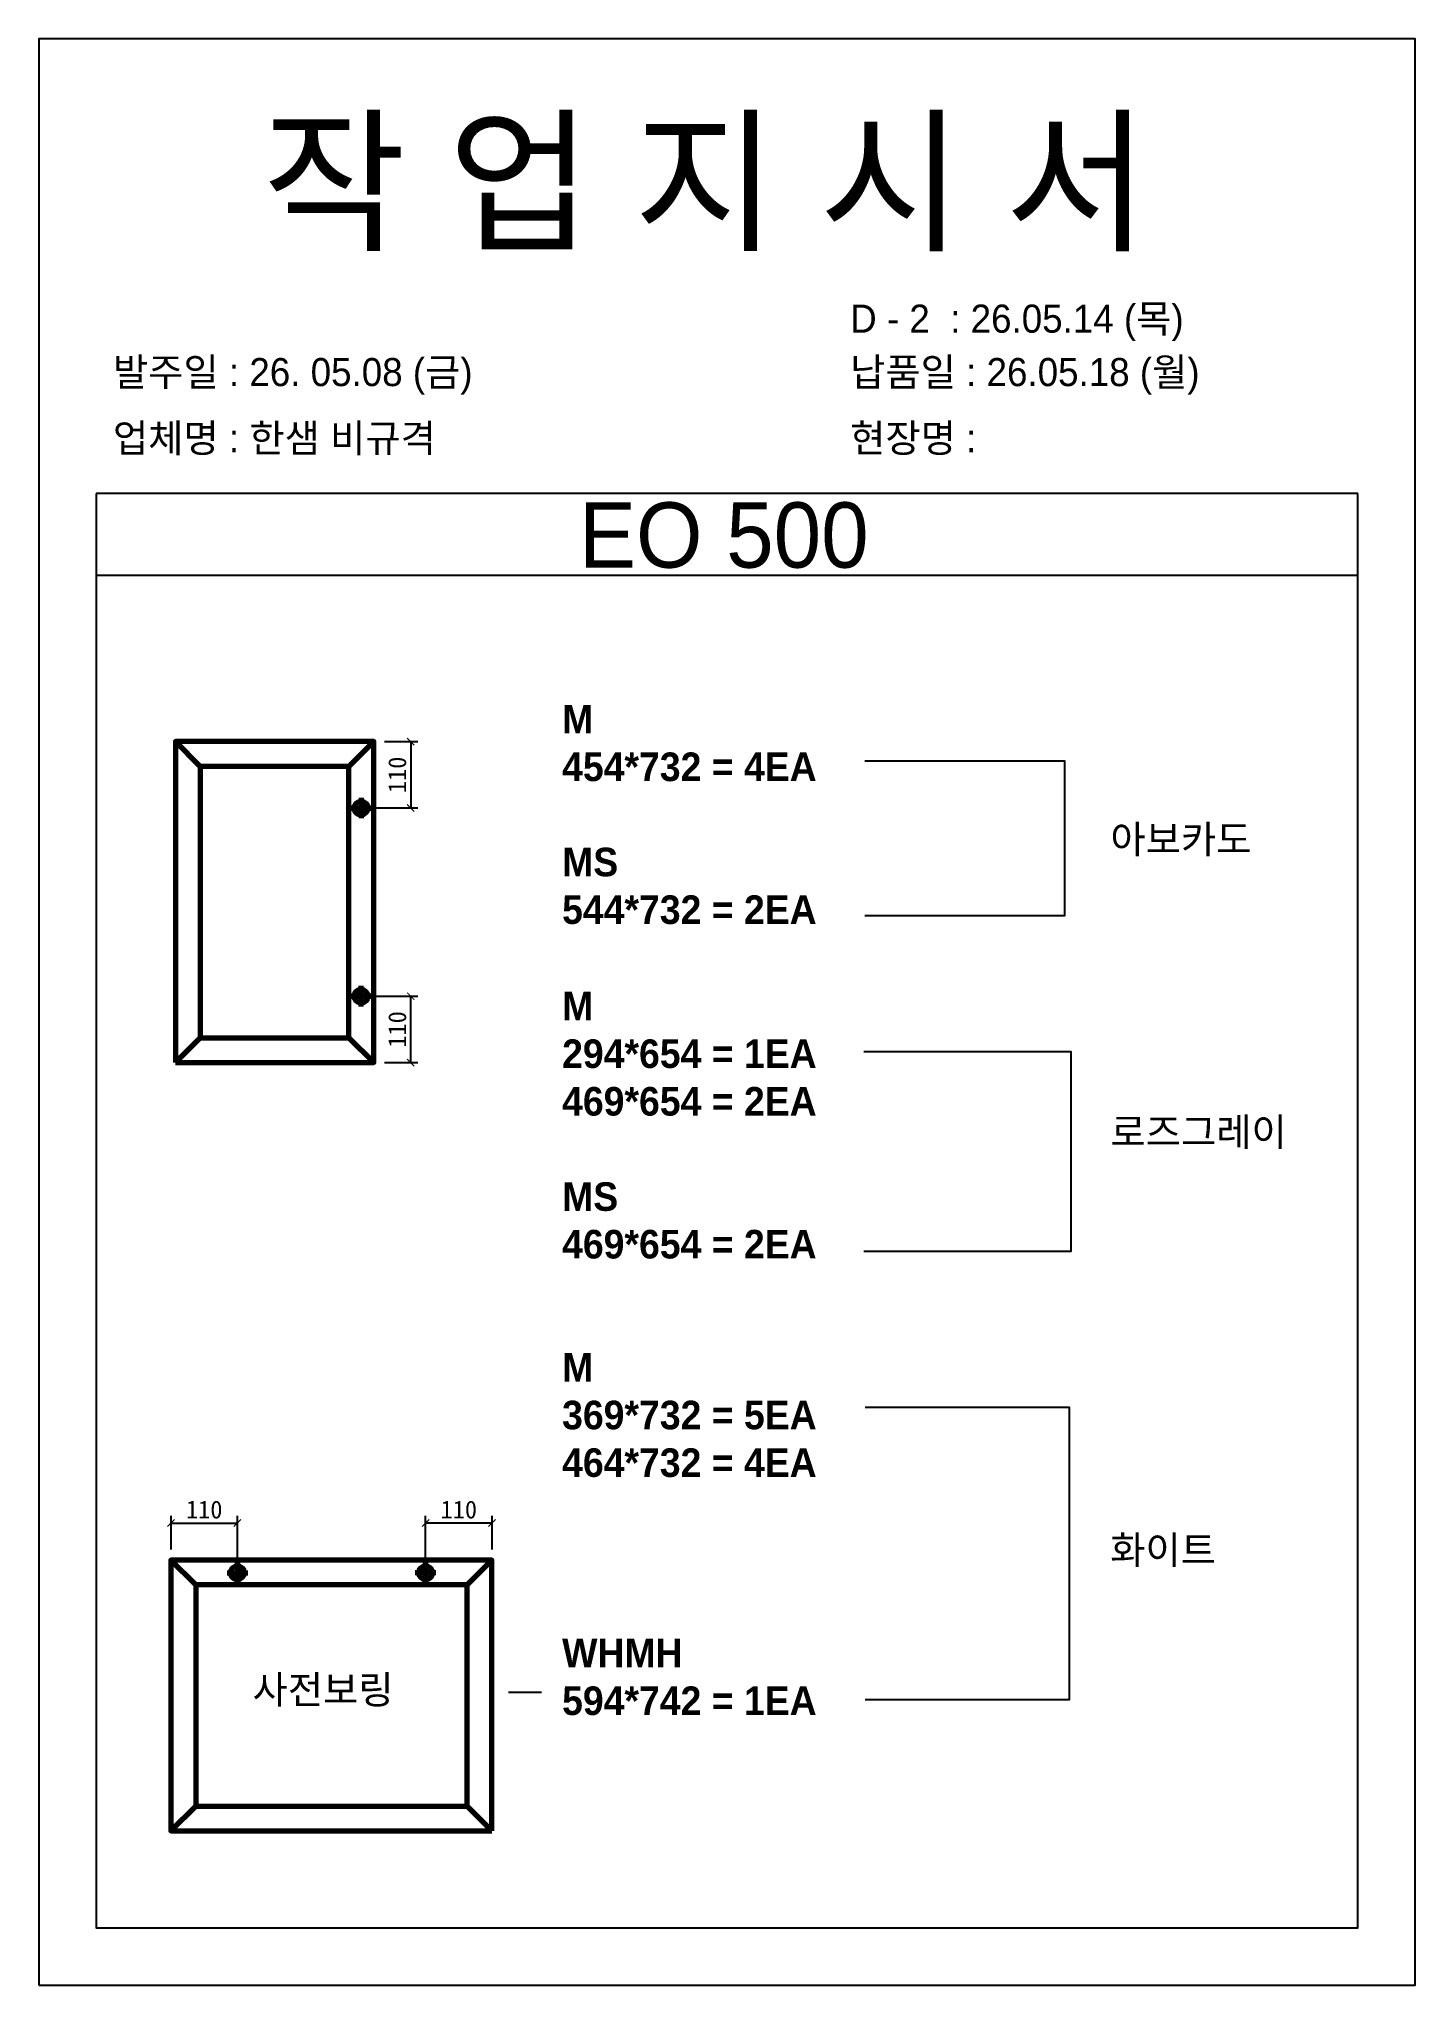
# Model space of a CAD drawing. Header units: millimetres. Extents: x -44117 to 256353, y -2095463 to 65325.
# Drawn here: x 115403 to 117327, y -927623 to -924903 of the extents above; entities that cross this region are included whole.
import ezdxf

# ---------------------------------------------------------------- set-up
doc = ezdxf.new("R2010")
doc.units = ezdxf.units.MM
doc.header["$LTSCALE"] = 10
doc.layers.add('Layer1', color=7, linetype='Continuous', lineweight=70)
doc.styles.add('MtX_Gulim', font='')
doc.styles.get('MtX_Gulim').set_extended_font_data('Gulim', bold=True)
doc.dimstyles.new('ISO-25', dxfattribs={"dimtxt": 2.5, "dimasz": 2.5, "dimexe": 1, "dimexo": 1, "dimtad": 1, "dimtxsty": 'Standard', "dimblk": 'ARCHTICK', "dimcen": 2.5, "dimadec": 0, "dimazin": 0, "dimtfac": 1, "dimtmove": 0, "dimatfit": 3, "dimfxl": 0, "dimarcsym": 0})

msp = doc.modelspace()

# ---------------------------------------------------------------- texts
at = {"linetype": 'Continuous', "style": 'MtX_Gulim'}
for s, p in [('아보카도', (116900.86557, -926040.98847)), ('로즈그레이', (116900.86557, -926450.0205)), ('화이트', (116900.53734, -927034.344)), ('사전보링', (115701.97838, -927229.54582))]:
    msp.add_text(s, height=39.271262, dxfattribs=at).set_placement(p)
at = {"attachment_point": 1}
for s, width, gutter_width, heights, insert, char_height in [('{\\fGulim|b0|i0|c129|p50;작 업 지 시 서}', 3786.0728481, 14.30944, [-178.40505], (115715.71419, -925021.98878), 160.2657825), ('\\pt11;{\\fGulim|b0|i0|c129|p50;발주일 : 26. 05.08 (금)}', 3786.0728481, 14.30944, [39.49878], (115506.87131, -925348.7325), 39.2651167), ('{\\fGulim|b0|i0|c129|p50;납품일 : 26.05.18 (월)}', 3786.0728481, 14.30944, [40.16974], (116537.12613, -925348.7325), 39.2651167), ('{\\fGulim|b0|i0|c129|p50;업체명 : 한샘 비규격}', 3786.0728481, 14.30944, [41.34032], (115506.87131, -925441.06411), 39.2651167), ('{\\fGulim|b0|i0|c129|p50;현장명 :}', 3786.0728481, 14.30944, [45.21037], (116537.12613, -925441.06411), 39.2651167), ('{\\fGulim|b0|i0|c129|p50;EO 500}', 2155.3243433, 8.14604, [-93.54386], (116158.26822, -925550.46004), 91.2356303), ('{\\f굴림|b1|i0|c129|p50;M\\P454*732 = 4EA\\P\\PMS\\P544*732 = 2EA}', 12072.7918459, 155.2668, [-307.62895], (116134.58802, -925833.47603), 39.9257485), ('{\\f굴림|b1|i0|c129|p50;M\\P294*654 = 1EA\\P469*654 = 2EA\\P\\PMS\\P469*654 = 2EA}', 12072.7918459, 155.2668, [-374.27749], (116134.58802, -926234.482), 39.9257485), ('{\\f굴림|b1|i0|c129|p50;M\\P369*732 = 5EA\\P464*732 = 4EA\\P\\P\\P\\PWHMH\\P594*742 = 1EA}', 12072.7918459, 155.2668, [-507.36331], (116134.58802, -926739.43045), 39.9257485)]:
    msp.add_mtext_dynamic_manual_height_columns(s, width=width, gutter_width=gutter_width, heights=heights, dxfattribs=dict(at, insert=insert, char_height=char_height))
at = {"color": 1, "insert": (116537.12613, -925274.05721), "char_height": 39.2651167, "attachment_point": 1}
msp.add_mtext_dynamic_manual_height_columns('{\\fGulim|b0|i0|c129|p50;D - 2  : 26.05.14 (목)}', width=3786.0728481, gutter_width=14.30944, heights=[40.16974], dxfattribs=at)

# ---------------------------------------------------------------- blocks, each defined once
blk = doc.blocks.new('_ArchTick')
at = {"color": 0, "linetype": 'ByBlock', "const_width": 0.15}
blk.add_lwpolyline([(-0.5, -0.5), (0.5, 0.5)], dxfattribs=at)
blk = doc.blocks.new('*D6226')
at = {"color": 0, "lineweight": -2}
for p, q in [((115886.3, -925884.9), (115933, -925884.9)), ((115923, -925884.9), (115923, -925977.6)), ((115868.7, -925977.6), (115933, -925977.6))]:
    blk.add_line(p, q, dxfattribs=at)
at = {"layer": 'Defpoints', "color": 0}
for p in [(115871.3, -925884.9), (115853.7, -925977.6), (115923, -925977.6)]:
    blk.add_point(p, dxfattribs=at)
at = {"color": 0, "lineweight": -2, "xscale": 10, "yscale": 10, "zscale": 10}
for p, rotation in [((115923, -925884.9), 90), ((115923, -925977.6), 270)]:
    blk.add_blockref('_ArchTick', p, dxfattribs=dict(at, rotation=rotation))
at = {"color": 0, "insert": (115904.3, -925931.3), "char_height": 25, "attachment_point": 5, "rotation": 90}
blk.add_mtext('110', dxfattribs=at)
blk = doc.blocks.new('*D6227')
at = {"color": 0, "lineweight": -2}
for p, q in [((115868.7, -926240.7), (115933, -926240.7)), ((115923, -926333.5), (115923, -926240.7)), ((115886.3, -926333.5), (115933, -926333.5))]:
    blk.add_line(p, q, dxfattribs=at)
at = {"layer": 'Defpoints', "color": 0}
for p in [(115853.7, -926240.7), (115923, -926240.7), (115871.3, -926333.5)]:
    blk.add_point(p, dxfattribs=at)
at = {"color": 0, "lineweight": -2, "xscale": 10, "yscale": 10, "zscale": 10}
for p, rotation in [((115923, -926240.7), 90), ((115923, -926333.5), 270)]:
    blk.add_blockref('_ArchTick', p, dxfattribs=dict(at, rotation=rotation))
at = {"color": 0, "insert": (115904.3, -926287.1), "char_height": 25, "attachment_point": 5, "rotation": 90}
blk.add_mtext('110', dxfattribs=at)
blk = doc.blocks.new('*D6228')
at = {"color": 0, "lineweight": -2}
for p, q in [((115588, -927013.7), (115588, -926967)), ((115588, -926977), (115680.7, -926977)), ((115680.7, -927031.4), (115680.7, -926967))]:
    blk.add_line(p, q, dxfattribs=at)
at = {"layer": 'Defpoints', "color": 0}
for p in [(115680.7, -926977), (115588, -927028.7), (115680.7, -927046.4)]:
    blk.add_point(p, dxfattribs=at)
at = {"color": 0, "lineweight": -2, "xscale": 10, "yscale": 10, "zscale": 10, "rotation": 180}
blk.add_blockref('_ArchTick', (115588, -926977), dxfattribs=at)
at = {"color": 0, "lineweight": -2, "xscale": 10, "yscale": 10, "zscale": 10}
blk.add_blockref('_ArchTick', (115680.7, -926977), dxfattribs=at)
at = {"color": 0, "insert": (115634.4, -926958.3), "char_height": 25, "attachment_point": 5}
blk.add_mtext('110', dxfattribs=at)
blk = doc.blocks.new('*D6229')
at = {"color": 0, "lineweight": -2}
for p, q in [((115943.8, -927031.4), (115943.8, -926967)), ((116036.6, -926977), (115943.8, -926977)), ((116036.6, -927013.7), (116036.6, -926967))]:
    blk.add_line(p, q, dxfattribs=at)
at = {"layer": 'Defpoints', "color": 0}
for p in [(115943.8, -926977), (116036.6, -927028.7), (115943.8, -927046.4)]:
    blk.add_point(p, dxfattribs=at)
at = {"color": 0, "lineweight": -2, "xscale": 10, "yscale": 10, "zscale": 10, "rotation": 180}
blk.add_blockref('_ArchTick', (115943.8, -926977), dxfattribs=at)
at = {"color": 0, "lineweight": -2, "xscale": 10, "yscale": 10, "zscale": 10}
blk.add_blockref('_ArchTick', (116036.6, -926977), dxfattribs=at)
at = {"color": 0, "insert": (115990.2, -926958.3), "char_height": 25, "attachment_point": 5}
blk.add_mtext('110', dxfattribs=at)

# ---------------------------------------------------------------- dimensions: what is measured, and where the dimension line sits
for base, p1, p2, angle, picture, middle in [((115923.04218, -925977.63324), (115871.34508, -925884.8713), (115853.65582, -925977.63324), 90, '*D6226', (115904.29218, -925931.25227)), ((115923.04218, -926240.72203), (115871.34508, -926333.48398), (115853.65582, -926240.72203), 270, '*D6227', (115904.29218, -926287.10301)), ((115680.74515, -926977.01809), (115587.9832, -927028.71519), (115680.74515, -927046.40445), 180, '*D6228', (115634.36417, -926958.26809))]:
    dim = msp.add_linear_dim(base=base, p1=p1, p2=p2, angle=angle, text='110', dimstyle='ISO-25', override={"dimscale": 10, "dimasz": 1, "dimexo": 1.5, "dimtxsty": 'Standard'})
    dim.commit()
    dim.dimension.update_dxf_attribs({"geometry": picture, "text_midpoint": middle})
dim = msp.add_linear_dim(base=(115943.83393, -926977.01809), p1=(116036.59588, -927028.71519), p2=(115943.83393, -927046.40445), text='110', dimstyle='ISO-25', override={"dimscale": 10, "dimasz": 1, "dimexo": 1.5, "dimtxsty": 'Standard'})
dim.commit()
dim.dimension.update_dxf_attribs({"geometry": '*D6229', "text_midpoint": (115990.21491, -926958.26809)})

# ---------------------------------------------------------------- linework, layer by layer
for p, q in [((117246.47381, -925538.28181), (115483.5502, -925538.28181)), ((117246.47381, -925652.75737), (115483.5502, -925652.75737)), ((116105.59157, -927213.88011), (116059.76373, -927213.88011))]:
    msp.add_line(p, q)
msp.add_lwpolyline([(115403.41731, -927622.68745), (117326.6067, -927622.68745), (117326.6067, -924902.74817), (115403.41731, -924902.74817)], close=True)
for points in [[(115483.5502, -925538.28181), (115483.5502, -927542.55456), (117246.47381, -927542.55456), (117246.47381, -925538.28181)], [(116557.77608, -925911.72546), (116836.45888, -925911.72546), (116836.45888, -926128.47875), (116557.77608, -926128.47875)], [(116556.04206, -926318.05736), (116845.37673, -926318.05736), (116845.37673, -926597.48331), (116556.04206, -926597.48331)], [(116558.0238, -926815.07884), (116843.39498, -926815.07884), (116843.39498, -927224.11087), (116558.0238, -927224.11087)]]:
    msp.add_lwpolyline(points)
at = {"layer": 'Layer1'}
for p, q in [((115628.88863, -925919.50794), (115594.25199, -925884.8713)), ((115836.70844, -925919.50794), (115871.34508, -925884.8713)), ((115853.65582, -925963.23614), (115853.65582, -925992.03035)), ((115853.65582, -926255.11914), (115853.65582, -926226.32493)), ((115594.25199, -926333.48398), (115628.88863, -926298.84734)), ((115871.34508, -926333.48398), (115836.70844, -926298.84734)), ((115836.70844, -926298.84734), (115871.34508, -926333.48398)), ((115622.61984, -927063.35183), (115587.9832, -927028.71519)), ((116036.59588, -927028.71519), (116001.95924, -927063.35183)), ((116001.95924, -927063.35183), (116036.59588, -927028.71519)), ((115666.34804, -927046.40445), (115695.14225, -927046.40445)), ((115958.23104, -927046.40445), (115929.43683, -927046.40445)), ((115622.61984, -927372.63695), (115587.9832, -927407.27358)), ((116036.59588, -927407.27358), (116001.95924, -927372.63695))]:
    msp.add_line(p, q, dxfattribs=at)
for points in [[(115594.25199, -926333.48398), (115871.34508, -926333.48398), (115871.34508, -925884.8713), (115594.25199, -925884.8713)], [(115628.88863, -926298.84734), (115836.70844, -926298.84734), (115836.70844, -925919.50794), (115628.88863, -925919.50794)], [(115868.05293, -925977.63324), (115839.25872, -925977.63324)], [(115868.05293, -926240.72203), (115839.25872, -926240.72203)], [(116036.59588, -927407.27358), (116036.59588, -927028.71519), (115587.9832, -927028.71519), (115587.9832, -927407.27358)], [(115680.74515, -927032.00734), (115680.74515, -927060.80155)], [(115943.83393, -927032.00734), (115943.83393, -927060.80155)], [(116001.95924, -927372.63695), (116001.95924, -927063.35183), (115622.61984, -927063.35183), (115622.61984, -927372.63695)]]:
    msp.add_lwpolyline(points, close=True, dxfattribs=at)
for centre in [(115853.65582, -925977.63324), (115853.65582, -926240.72203), (115680.74515, -927046.40445), (115943.83393, -927046.40445)]:
    msp.add_circle(centre, 9.59807, dxfattribs=at)

msp.set_redraw_order([(e.dxf.handle, doc.entitydb.next_handle()) for e in msp.query("TEXT MTEXT ATTDEF DIMENSION ARC_DIMENSION")])  # texts and dimensions are drawn at this point

doc.saveas('drawing.dxf')
